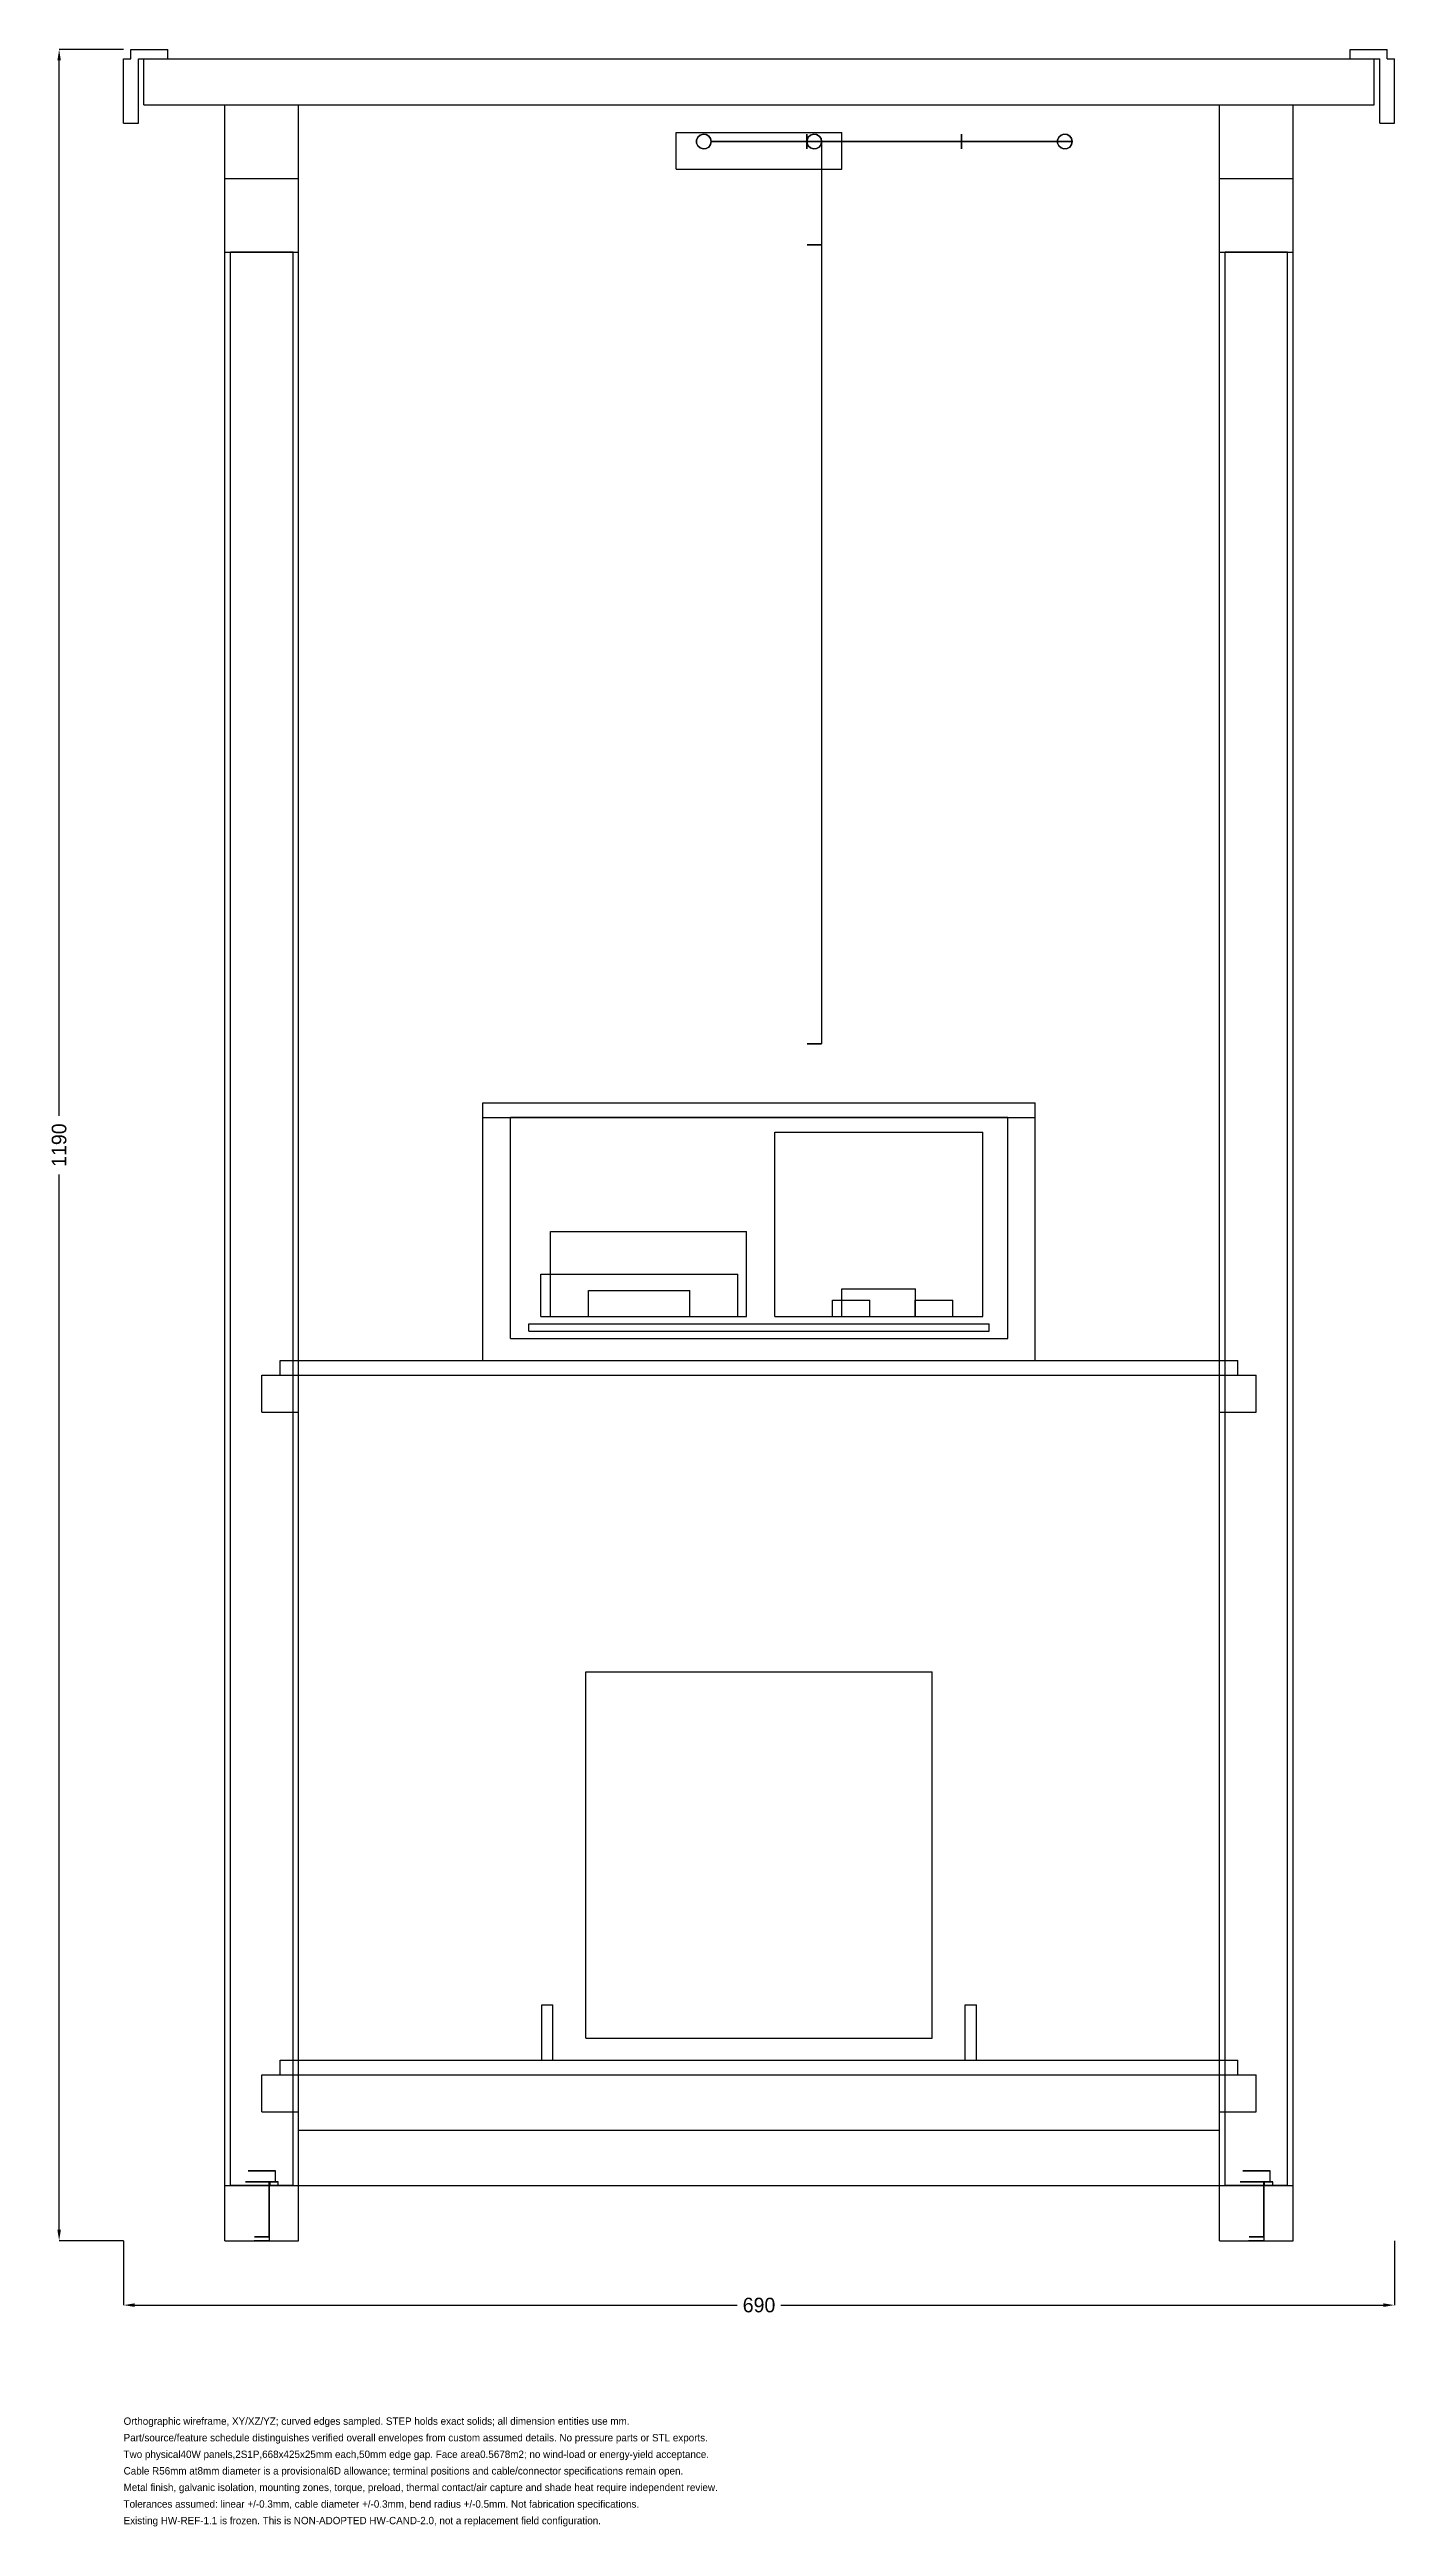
# Model space of a CAD drawing. Header units: millimetres. Extents: x -40 to 1820, y -1495 to 1190.
# Drawn here: x -40 to 690, y -1495 to -150 of the extents above; entities that cross this region are included whole.
import ezdxf

# ---------------------------------------------------------------- set-up
doc = ezdxf.new("R2010")
doc.units = ezdxf.units.MM
for name, color, linetype in [('DIMENSIONS', 7, 'Continuous'), ('FRONT', 7, 'Continuous'), ('NOTES', 7, 'Continuous')]:
    doc.layers.add(name, color=color, linetype=linetype)
doc.dimstyles.get("Standard").update_dxf_attribs({"dimtxt": 2.5, "dimasz": 2.5, "dimexe": 1.25, "dimexo": 0.625, "dimtad": 1, "dimcen": 2.5, "dimazin": 3, "dimtfac": 1, "dimtmove": 0, "dimatfit": 3})

msp = doc.modelspace()

# ---------------------------------------------------------------- texts
at = {"layer": 'NOTES'}
for s, p in [('Orthographic wireframe, XY/XZ/YZ; curved edges sampled. STEP holds exact solids; all dimension entities use mm.', (0, -1440)), ('Part/source/feature schedule distinguishes verified overall envelopes from custom assumed details. No pressure parts or STL exports.', (0, -1449)), ('Two physical40W panels,2S1P,668x425x25mm each,50mm edge gap. Face area0.5678m2; no wind-load or energy-yield acceptance.', (0, -1458)), ('Cable R56mm at8mm diameter is a provisional6D allowance; terminal positions and cable/connector specifications remain open.', (0, -1467)), ('Metal finish, galvanic isolation, mounting zones, torque, preload, thermal contact/air capture and shade heat require independent review.', (0, -1476)), ('Tolerances assumed: linear +/-0.3mm, cable diameter +/-0.3mm, bend radius +/-0.5mm. Not fabrication specifications.', (0, -1485)), ('Existing HW-REF-1.1 is frozen. This is NON-ADOPTED HW-CAND-2.0, not a replacement field configuration.', (0, -1494))]:
    msp.add_text(s, height=4, dxfattribs=at).set_placement(p)

# ---------------------------------------------------------------- blocks, each defined once
blk = doc.blocks.new('_CLOSEDFILLED')
at = {"color": 0, "linetype": 'BYBLOCK'}
blk.add_solid([(-1, 0.16), (0, 0), (-1, -0.16)], dxfattribs=at)
blk = doc.blocks.new('*D3')
for p, q in [((0, -1340), (0, -1375)), ((690, -1340), (690, -1375)), ((5.95, -1375), (333.1, -1375)), ((356.9, -1375), (684.05, -1375))]:
    blk.add_line(p, q)
at = {"layer": 'Defpoints'}
for p in [(0, -1340), (690, -1340), (0, -1375)]:
    blk.add_point(p, dxfattribs=at)
at = {"layer": 'DIMENSIONS', "xscale": 5.95, "yscale": 5.95, "rotation": 180}
blk.add_blockref('_CLOSEDFILLED', (0, -1375), dxfattribs=at)
at = {"layer": 'DIMENSIONS', "xscale": 5.95, "yscale": 5.95}
blk.add_blockref('_CLOSEDFILLED', (690, -1375), dxfattribs=at)
at = {"layer": 'DIMENSIONS', "insert": (345, -1375), "char_height": 7.933, "attachment_point": 5}
blk.add_mtext('690', dxfattribs=at)
blk = doc.blocks.new('*D4')
for p, q in [((0, -150), (-35, -150)), ((-35, -729.1), (-35, -155.9)), ((-35, -1334), (-35, -760.9)), ((0, -1340), (-35, -1340))]:
    blk.add_line(p, q)
at = {"layer": 'Defpoints'}
for p in [(0, -150), (-35, -1340), (0, -1340)]:
    blk.add_point(p, dxfattribs=at)
at = {"layer": 'DIMENSIONS', "xscale": 5.95, "yscale": 5.95}
for p, rotation in [((-35, -150), 90), ((-35, -1340), 270)]:
    blk.add_blockref('_CLOSEDFILLED', p, dxfattribs=dict(at, rotation=rotation))
at = {"layer": 'DIMENSIONS', "insert": (-35, -745), "char_height": 7.93, "attachment_point": 5, "rotation": 90}
blk.add_mtext('1190', dxfattribs=at)

# ---------------------------------------------------------------- dimensions: what is measured, and where the dimension line sits
at = {"layer": 'DIMENSIONS'}
dim = msp.add_linear_dim(base=(-35, -1340), p1=(0, -1340), p2=(0, -150), angle=90, dimstyle='Standard', override={"dimtxt": 7.933333, "dimasz": 5.95, "dimdec": 2}, dxfattribs=at)
dim.commit()
dim.dimension.update_dxf_attribs({"geometry": '*D4', "text_midpoint": (-35, -745)})
dim = msp.add_linear_dim(base=(0, -1375), p1=(0, -1340), p2=(690, -1340), dimstyle='Standard', override={"dimtxt": 7.933333, "dimasz": 5.95, "dimdec": 2}, dxfattribs=at)
dim.commit()
dim.dimension.update_dxf_attribs({"geometry": '*D3', "text_midpoint": (345, -1375)})

# ---------------------------------------------------------------- linework, layer by layer
at = {"layer": 'FRONT'}
for points in [[(0, -190), (0, -155)], [(0, -190), (0, -155)], [(0, -155), (4, -155)], [(0, -155), (4, -155)], [(0, -190), (0, -155)], [(0, -190), (0, -155)], [(0, -155), (4, -155)], [(0, -155), (4, -155)], [(4, -155), (4, -150)], [(4, -150), (24, -150)], [(4, -155), (4, -150)], [(4, -150), (24, -150)], [(4, -155), (4, -150)], [(4, -150), (24, -150)], [(4, -155), (4, -150)], [(4, -150), (24, -150)], [(8, -155), (24, -155)], [(8, -190), (8, -155)], [(8, -155), (24, -155)], [(8, -190), (8, -155)], [(8, -155), (24, -155)], [(8, -190), (8, -155)], [(8, -155), (24, -155)], [(8, -190), (8, -155)], [(11, -180), (11, -155)], [(11, -180), (11, -155)], [(11, -155), (679, -155)], [(11, -155), (679, -155)], [(11, -180), (11, -155)], [(11, -180), (11, -155)], [(11, -155), (679, -155)], [(11, -155), (679, -155)], [(24, -155), (24, -150)], [(24, -155), (24, -150)], [(24, -155), (24, -150)], [(24, -155), (24, -150)], [(666, -155), (666, -150)], [(666, -150), (686, -150)], [(666, -155), (666, -150)], [(666, -150), (686, -150)], [(666, -155), (666, -150)], [(666, -150), (686, -150)], [(666, -155), (666, -150)], [(666, -150), (686, -150)], [(666, -155), (682, -155)], [(666, -155), (682, -155)], [(666, -155), (682, -155)], [(666, -155), (682, -155)], [(679, -180), (679, -155)], [(679, -180), (679, -155)], [(679, -180), (679, -155)], [(679, -180), (679, -155)], [(682, -190), (682, -155)], [(682, -190), (682, -155)], [(682, -190), (682, -155)], [(682, -190), (682, -155)], [(686, -155), (686, -150)], [(686, -155), (686, -150)], [(686, -155), (686, -150)], [(686, -155), (686, -150)], [(686, -155), (690, -155)], [(686, -155), (690, -155)], [(686, -155), (690, -155)], [(686, -155), (690, -155)], [(690, -190), (690, -155)], [(690, -190), (690, -155)], [(690, -190), (690, -155)], [(690, -190), (690, -155)], [(11, -180), (679, -180)], [(11, -180), (679, -180)], [(11, -180), (679, -180)], [(11, -180), (679, -180)], [(55, -220), (55, -180)], [(55, -220), (55, -180)], [(55, -180), (95, -180)], [(55, -180), (95, -180)], [(55, -220), (55, -180)], [(55, -220), (55, -180)], [(55, -180), (95, -180)], [(55, -180), (95, -180)], [(55, -220), (55, -180)], [(55, -220), (55, -180)], [(55, -180), (95, -180)], [(55, -180), (95, -180)], [(55, -220), (55, -180)], [(55, -220), (55, -180)], [(55, -180), (95, -180)], [(55, -180), (95, -180)], [(95, -220), (95, -180)], [(95, -220), (95, -180)], [(95, -220), (95, -180)], [(95, -220), (95, -180)], [(95, -220), (95, -180)], [(95, -220), (95, -180)], [(95, -220), (95, -180)], [(95, -220), (95, -180)], [(595, -220), (595, -180)], [(595, -220), (595, -180)], [(595, -180), (635, -180)], [(595, -180), (635, -180)], [(595, -220), (595, -180)], [(595, -220), (595, -180)], [(595, -180), (635, -180)], [(595, -180), (635, -180)], [(595, -220), (595, -180)], [(595, -220), (595, -180)], [(595, -180), (635, -180)], [(595, -180), (635, -180)], [(595, -220), (595, -180)], [(595, -220), (595, -180)], [(595, -180), (635, -180)], [(595, -180), (635, -180)], [(635, -220), (635, -180)], [(635, -220), (635, -180)], [(635, -220), (635, -180)], [(635, -220), (635, -180)], [(635, -220), (635, -180)], [(635, -220), (635, -180)], [(635, -220), (635, -180)], [(635, -220), (635, -180)], [(0, -190), (8, -190)], [(0, -190), (8, -190)], [(0, -190), (8, -190)], [(0, -190), (8, -190)], [(300, -215), (300, -195)], [(300, -215), (300, -195)], [(300, -195), (390, -195)], [(300, -195), (390, -195)], [(300, -215), (300, -195)], [(300, -215), (300, -195)], [(300, -195), (390, -195)], [(300, -195), (390, -195)], [(319, -200), (318.654, -201.627), (317.677, -202.973), (316.236, -203.804), (314.582, -203.978), (313, -203.464), (311.764, -202.351), (311.087, -200.832), (311.087, -199.168), (311.764, -197.649), (313, -196.536), (314.582, -196.022), (316.236, -196.196), (317.677, -197.027), (318.654, -198.373), (319, -200)], [(319, -200), (318.654, -201.627), (317.677, -202.973), (316.236, -203.804), (314.582, -203.978), (313, -203.464), (311.764, -202.351), (311.087, -200.832), (311.087, -199.168), (311.764, -197.649), (313, -196.536), (314.582, -196.022), (316.236, -196.196), (317.677, -197.027), (318.654, -198.373), (319, -200)], [(319, -200), (318.654, -198.373), (317.677, -197.027), (316.236, -196.196), (314.582, -196.022), (313, -196.536), (311.764, -197.649), (311.087, -199.168), (311.087, -200.832), (311.764, -202.351), (313, -203.464), (314.582, -203.978), (316.236, -203.804), (317.677, -202.973), (318.654, -201.627), (319, -200)], [(319, -200), (318.654, -201.627), (317.677, -202.973), (316.236, -203.804), (314.582, -203.978), (313, -203.464), (311.764, -202.351), (311.087, -200.832), (311.087, -199.168), (311.764, -197.649), (313, -196.536), (314.582, -196.022), (316.236, -196.196), (317.677, -197.027), (318.654, -198.373), (319, -200)], [(319, -200), (319.145, -200), (319.581, -200), (320.304, -200), (321.31, -200), (322.595, -200), (324.15, -200), (325.967, -200), (328.036, -200), (330.345, -200), (332.881, -200), (335.631, -200), (338.579, -200), (341.707, -200), (345, -200), (348.438, -200), (352.002, -200), (355.673, -200), (359.429, -200), (363.25, -200), (367.114, -200), (371, -200)], [(371, -200), (367.114, -200), (363.25, -200), (359.429, -200), (355.673, -200), (352.002, -200), (348.438, -200), (345, -200), (341.707, -200), (338.579, -200), (335.631, -200), (332.881, -200), (330.345, -200), (328.036, -200), (325.967, -200), (324.15, -200), (322.595, -200), (321.31, -200), (320.304, -200), (319.581, -200), (319.145, -200), (319, -200)], [(371, -200), (371, -198.373), (371, -197.027), (371, -196.196), (371, -196.022), (371, -196.536), (371, -197.649), (371, -199.168), (371, -200.832), (371, -202.351), (371, -203.464), (371, -203.978), (371, -203.804), (371, -202.973), (371, -201.627), (371, -200)], [(371, -200), (371, -201.627), (371, -202.973), (371, -203.804), (371, -203.978), (371, -203.464), (371, -202.351), (371, -200.832), (371, -199.168), (371, -197.649), (371, -196.536), (371, -196.022), (371, -196.196), (371, -197.027), (371, -198.373), (371, -200)], [(371, -200), (455, -200)], [(455, -200), (371, -200)], [(379, -200), (378.654, -201.627), (377.677, -202.973), (376.236, -203.804), (374.582, -203.978), (373, -203.464), (371.764, -202.351), (371.087, -200.832), (371.087, -199.168), (371.764, -197.649), (373, -196.536), (374.582, -196.022), (376.236, -196.196), (377.677, -197.027), (378.654, -198.373), (379, -200)], [(379, -200), (378.654, -201.627), (377.677, -202.973), (376.236, -203.804), (374.582, -203.978), (373, -203.464), (371.764, -202.351), (371.087, -200.832), (371.087, -199.168), (371.764, -197.649), (373, -196.536), (374.582, -196.022), (376.236, -196.196), (377.677, -197.027), (378.654, -198.373), (379, -200)], [(379, -200), (378.654, -198.373), (377.677, -197.027), (376.236, -196.196), (374.582, -196.022), (373, -196.536), (371.764, -197.649), (371.087, -199.168), (371.087, -200.832), (371.764, -202.351), (373, -203.464), (374.582, -203.978), (376.236, -203.804), (377.677, -202.973), (378.654, -201.627), (379, -200)], [(379, -200), (378.654, -198.373), (377.677, -197.027), (376.236, -196.196), (374.582, -196.022), (373, -196.536), (371.764, -197.649), (371.087, -199.168), (371.087, -200.832), (371.764, -202.351), (373, -203.464), (374.582, -203.978), (376.236, -203.804), (377.677, -202.973), (378.654, -201.627), (379, -200)], [(379, -200), (379, -200.143), (379, -200.57), (379, -201.28), (379, -202.268), (379, -203.531), (379, -205.061), (379, -206.85), (379, -208.89), (379, -211.17), (379, -213.678), (379, -216.402), (379, -219.328), (379, -222.44), (379, -225.724), (379, -229.162), (379, -232.737), (379, -236.43), (379, -240.223), (379, -244.096), (379, -248.03), (379, -252.005), (379, -256)], [(379, -200), (379, -200.143), (379, -200.57), (379, -201.28), (379, -202.268), (379, -203.531), (379, -205.061), (379, -206.85), (379, -208.89), (379, -211.17), (379, -213.678), (379, -216.402), (379, -219.328), (379, -222.44), (379, -225.724), (379, -229.162), (379, -232.737), (379, -236.43), (379, -240.223), (379, -244.096), (379, -248.03), (379, -252.005), (379, -256)], [(390, -215), (390, -195)], [(390, -215), (390, -195)], [(390, -215), (390, -195)], [(390, -215), (390, -195)], [(455, -200), (455, -201.627), (455, -202.973), (455, -203.804), (455, -203.978), (455, -203.464), (455, -202.351), (455, -200.832), (455, -199.168), (455, -197.649), (455, -196.536), (455, -196.022), (455, -196.196), (455, -197.027), (455, -198.373), (455, -200)], [(455, -200), (455, -198.373), (455, -197.027), (455, -196.196), (455, -196.022), (455, -196.536), (455, -197.649), (455, -199.168), (455, -200.832), (455, -202.351), (455, -203.464), (455, -203.978), (455, -203.804), (455, -202.973), (455, -201.627), (455, -200)], [(455, -200), (458.924, -200), (462.832, -200), (466.705, -200), (470.529, -200), (474.286, -200), (477.961, -200), (481.537, -200), (485, -200), (488.334, -200), (491.526, -200), (494.561, -200), (497.426, -200), (500.11, -200), (502.601, -200), (504.888, -200), (506.962, -200), (508.812, -200), (510.433, -200), (511.816, -200), (512.956, -200), (513.847, -200), (514.487, -200), (514.872, -200), (515, -200)], [(515, -200), (514.872, -200), (514.487, -200), (513.847, -200), (512.956, -200), (511.816, -200), (510.433, -200), (508.812, -200), (506.962, -200), (504.888, -200), (502.601, -200), (500.11, -200), (497.426, -200), (494.561, -200), (491.526, -200), (488.334, -200), (485, -200), (481.537, -200), (477.961, -200), (474.286, -200), (470.529, -200), (466.705, -200), (462.832, -200), (458.924, -200), (455, -200)], [(515, -200), (514.654, -198.373), (513.677, -197.027), (512.236, -196.196), (510.582, -196.022), (509, -196.536), (507.764, -197.649), (507.087, -199.168), (507.087, -200.832), (507.764, -202.351), (509, -203.464), (510.582, -203.978), (512.236, -203.804), (513.677, -202.973), (514.654, -201.627), (515, -200)], [(515, -200), (514.654, -201.627), (513.677, -202.973), (512.236, -203.804), (510.582, -203.978), (509, -203.464), (507.764, -202.351), (507.087, -200.832), (507.087, -199.168), (507.764, -197.649), (509, -196.536), (510.582, -196.022), (512.236, -196.196), (513.677, -197.027), (514.654, -198.373), (515, -200)], [(682, -190), (690, -190)], [(682, -190), (690, -190)], [(682, -190), (690, -190)], [(682, -190), (690, -190)], [(300, -215), (390, -215)], [(300, -215), (390, -215)], [(300, -215), (390, -215)], [(300, -215), (390, -215)], [(55, -260), (55, -220)], [(55, -260), (55, -220)], [(55, -220), (95, -220)], [(55, -220), (95, -220)], [(55, -220), (95, -220)], [(55, -220), (95, -220)], [(55, -220), (95, -220)], [(55, -220), (95, -220)], [(55, -220), (95, -220)], [(55, -220), (95, -220)], [(55, -220), (95, -220)], [(55, -220), (95, -220)], [(95, -260), (95, -220)], [(95, -260), (95, -220)], [(595, -260), (595, -220)], [(595, -260), (595, -220)], [(595, -220), (635, -220)], [(595, -220), (635, -220)], [(595, -220), (635, -220)], [(595, -220), (635, -220)], [(595, -220), (635, -220)], [(595, -220), (635, -220)], [(595, -220), (635, -220)], [(595, -220), (635, -220)], [(595, -220), (635, -220)], [(595, -220), (635, -220)], [(635, -260), (635, -220)], [(635, -260), (635, -220)], [(55, -1310), (55, -260)], [(55, -1310), (55, -260)], [(55, -260), (95, -260)], [(55, -260), (95, -260)], [(55, -1310), (55, -260)], [(55, -1310), (55, -260)], [(55, -260), (95, -260)], [(55, -260), (95, -260)], [(55, -260), (95, -260)], [(55, -260), (95, -260)], [(92, -260), (58, -260)], [(92, -260), (58, -260)], [(58, -1310), (58, -260)], [(58, -1310), (58, -260)], [(92, -260), (58, -260)], [(92, -260), (58, -260)], [(58, -1310), (58, -260)], [(58, -1310), (58, -260)], [(92, -1310), (92, -260)], [(92, -1310), (92, -260)], [(92, -1310), (92, -260)], [(92, -1310), (92, -260)], [(95, -1310), (95, -260)], [(95, -1310), (95, -260)], [(95, -1310), (95, -260)], [(95, -1310), (95, -260)], [(379, -256), (378.654, -256), (377.677, -256), (376.236, -256), (374.582, -256), (373, -256), (371.764, -256), (371.087, -256), (371.087, -256), (371.764, -256), (373, -256), (374.582, -256), (376.236, -256), (377.677, -256), (378.654, -256), (379, -256)], [(379, -256), (378.654, -256), (377.677, -256), (376.236, -256), (374.582, -256), (373, -256), (371.764, -256), (371.087, -256), (371.087, -256), (371.764, -256), (373, -256), (374.582, -256), (376.236, -256), (377.677, -256), (378.654, -256), (379, -256)], [(379, -256), (379, -690)], [(379, -256), (379, -690)], [(595, -1310), (595, -260)], [(595, -1310), (595, -260)], [(595, -260), (635, -260)], [(595, -260), (635, -260)], [(595, -1310), (595, -260)], [(595, -1310), (595, -260)], [(595, -260), (635, -260)], [(595, -260), (635, -260)], [(595, -260), (635, -260)], [(595, -260), (635, -260)], [(632, -260), (598, -260)], [(632, -260), (598, -260)], [(598, -1310), (598, -260)], [(598, -1310), (598, -260)], [(632, -260), (598, -260)], [(632, -260), (598, -260)], [(598, -1310), (598, -260)], [(598, -1310), (598, -260)], [(632, -1310), (632, -260)], [(632, -1310), (632, -260)], [(632, -1310), (632, -260)], [(632, -1310), (632, -260)], [(635, -1310), (635, -260)], [(635, -1310), (635, -260)], [(635, -1310), (635, -260)], [(635, -1310), (635, -260)], [(379, -690), (378.654, -690), (377.677, -690), (376.236, -690), (374.582, -690), (373, -690), (371.764, -690), (371.087, -690), (371.087, -690), (371.764, -690), (373, -690), (374.582, -690), (376.236, -690), (377.677, -690), (378.654, -690), (379, -690)], [(379, -690), (378.654, -690), (377.677, -690), (376.236, -690), (374.582, -690), (373, -690), (371.764, -690), (371.087, -690), (371.087, -690), (371.764, -690), (373, -690), (374.582, -690), (376.236, -690), (377.677, -690), (378.654, -690), (379, -690)], [(195, -730), (195, -722)], [(195, -730), (195, -722)], [(195, -722), (495, -722)], [(195, -722), (495, -722)], [(495, -730), (495, -722)], [(495, -730), (495, -722)], [(195, -862), (195, -730)], [(195, -862), (195, -730)], [(195, -730), (495, -730)], [(195, -730), (495, -730)], [(195, -730), (495, -730)], [(195, -730), (495, -730)], [(480, -730), (210, -730)], [(480, -730), (210, -730)], [(210, -850), (210, -730)], [(210, -850), (210, -730)], [(353.5, -838), (353.5, -738)], [(353.5, -838), (353.5, -738)], [(353.5, -738), (466.5, -738)], [(353.5, -738), (466.5, -738)], [(466.5, -838), (466.5, -738)], [(466.5, -838), (466.5, -738)], [(480, -850), (480, -730)], [(480, -850), (480, -730)], [(495, -862), (495, -730)], [(495, -862), (495, -730)], [(231.85, -838), (231.85, -792)], [(231.85, -838), (231.85, -792)], [(231.85, -792), (338.15, -792)], [(231.85, -792), (338.15, -792)], [(338.15, -838), (338.15, -792)], [(338.15, -838), (338.15, -792)], [(226.5, -838), (226.5, -815)], [(226.5, -838), (226.5, -815)], [(226.5, -815), (333.5, -815)], [(226.5, -815), (333.5, -815)], [(333.5, -838), (333.5, -815)], [(333.5, -838), (333.5, -815)], [(252.5, -838), (252.5, -824)], [(252.5, -838), (252.5, -824)], [(252.5, -824), (307.5, -824)], [(252.5, -824), (307.5, -824)], [(307.5, -838), (307.5, -824)], [(307.5, -838), (307.5, -824)], [(384.85, -838), (384.85, -829.2)], [(384.85, -838), (384.85, -829.2)], [(384.85, -829.2), (405.15, -829.2)], [(384.85, -829.2), (405.15, -829.2)], [(390, -838), (390, -823)], [(390, -838), (390, -823)], [(390, -823), (430, -823)], [(390, -823), (430, -823)], [(405.15, -838), (405.15, -829.2)], [(405.15, -838), (405.15, -829.2)], [(429.85, -838), (429.85, -829.2)], [(429.85, -838), (429.85, -829.2)], [(429.85, -829.2), (450.15, -829.2)], [(429.85, -829.2), (450.15, -829.2)], [(430, -838), (430, -823)], [(430, -838), (430, -823)], [(450.15, -838), (450.15, -829.2)], [(450.15, -838), (450.15, -829.2)], [(220, -846), (220, -842)], [(220, -846), (220, -842)], [(220, -842), (470, -842)], [(220, -842), (470, -842)], [(220, -846), (470, -846)], [(220, -846), (470, -846)], [(226.5, -838), (333.5, -838)], [(226.5, -838), (333.5, -838)], [(231.85, -838), (338.15, -838)], [(231.85, -838), (338.15, -838)], [(252.5, -838), (307.5, -838)], [(252.5, -838), (307.5, -838)], [(353.5, -838), (466.5, -838)], [(353.5, -838), (466.5, -838)], [(384.85, -838), (405.15, -838)], [(384.85, -838), (405.15, -838)], [(390, -838), (430, -838)], [(390, -838), (430, -838)], [(429.85, -838), (450.15, -838)], [(429.85, -838), (450.15, -838)], [(470, -846), (470, -842)], [(470, -846), (470, -842)], [(210, -850), (480, -850)], [(210, -850), (480, -850)], [(75, -890), (75, -870)], [(75, -890), (75, -870)], [(75, -870), (95, -870)], [(75, -870), (95, -870)], [(85, -870), (85, -862)], [(85, -870), (85, -862)], [(85, -862), (605, -862)], [(85, -862), (605, -862)], [(85, -870), (605, -870)], [(85, -870), (605, -870)], [(95, -890), (95, -870)], [(95, -890), (95, -870)], [(195, -862), (495, -862)], [(195, -862), (495, -862)], [(595, -890), (595, -870)], [(595, -890), (595, -870)], [(595, -870), (615, -870)], [(595, -870), (615, -870)], [(605, -870), (605, -862)], [(605, -870), (605, -862)], [(615, -890), (615, -870)], [(615, -890), (615, -870)], [(75, -890), (95, -890)], [(75, -890), (95, -890)], [(595, -890), (615, -890)], [(595, -890), (615, -890)], [(251, -1230), (251, -1031)], [(251, -1230), (251, -1031)], [(251, -1031), (439, -1031)], [(251, -1031), (439, -1031)], [(439, -1230), (439, -1031)], [(439, -1230), (439, -1031)], [(227, -1242), (227, -1212)], [(227, -1242), (227, -1212)], [(227, -1212), (233, -1212)], [(227, -1212), (233, -1212)], [(233, -1242), (233, -1212)], [(233, -1242), (233, -1212)], [(457, -1242), (457, -1212)], [(457, -1242), (457, -1212)], [(457, -1212), (463, -1212)], [(457, -1212), (463, -1212)], [(463, -1242), (463, -1212)], [(463, -1242), (463, -1212)], [(251, -1230), (439, -1230)], [(251, -1230), (439, -1230)], [(75, -1270), (75, -1250)], [(75, -1270), (75, -1250)], [(75, -1250), (95, -1250)], [(75, -1250), (95, -1250)], [(85, -1250), (85, -1242)], [(85, -1250), (85, -1242)], [(85, -1242), (605, -1242)], [(85, -1242), (605, -1242)], [(85, -1250), (605, -1250)], [(85, -1250), (605, -1250)], [(95, -1270), (95, -1250)], [(95, -1270), (95, -1250)], [(227, -1242), (233, -1242)], [(227, -1242), (233, -1242)], [(457, -1242), (463, -1242)], [(457, -1242), (463, -1242)], [(595, -1270), (595, -1250)], [(595, -1270), (595, -1250)], [(595, -1250), (615, -1250)], [(595, -1250), (615, -1250)], [(605, -1250), (605, -1242)], [(605, -1250), (605, -1242)], [(615, -1270), (615, -1250)], [(615, -1270), (615, -1250)], [(75, -1270), (95, -1270)], [(75, -1270), (95, -1270)], [(595, -1270), (615, -1270)], [(595, -1270), (615, -1270)], [(95, -1310), (95, -1280)], [(95, -1310), (95, -1280)], [(95, -1280), (595, -1280)], [(95, -1280), (595, -1280)], [(95, -1310), (95, -1280)], [(95, -1310), (95, -1280)], [(95, -1280), (595, -1280)], [(95, -1280), (595, -1280)], [(595, -1310), (595, -1280)], [(595, -1310), (595, -1280)], [(595, -1310), (595, -1280)], [(595, -1310), (595, -1280)], [(82.5, -1302), (81.852, -1302), (80.018, -1302), (77.318, -1302), (74.216, -1302), (71.25, -1302), (68.932, -1302), (67.664, -1302), (67.664, -1302), (68.932, -1302), (71.25, -1302), (74.216, -1302), (77.318, -1302), (80.018, -1302), (81.852, -1302), (82.5, -1302)], [(82.5, -1302), (81.852, -1302), (80.018, -1302), (77.318, -1302), (74.216, -1302), (71.25, -1302), (68.932, -1302), (67.664, -1302), (67.664, -1302), (68.932, -1302), (71.25, -1302), (74.216, -1302), (77.318, -1302), (80.018, -1302), (81.852, -1302), (82.5, -1302)], [(82.5, -1308), (82.5, -1302)], [(82.5, -1308), (82.5, -1302)], [(622.5, -1302), (621.852, -1302), (620.018, -1302), (617.318, -1302), (614.216, -1302), (611.25, -1302), (608.932, -1302), (607.664, -1302), (607.664, -1302), (608.932, -1302), (611.25, -1302), (614.216, -1302), (617.318, -1302), (620.018, -1302), (621.852, -1302), (622.5, -1302)], [(622.5, -1302), (621.852, -1302), (620.018, -1302), (617.318, -1302), (614.216, -1302), (611.25, -1302), (608.932, -1302), (607.664, -1302), (607.664, -1302), (608.932, -1302), (611.25, -1302), (614.216, -1302), (617.318, -1302), (620.018, -1302), (621.852, -1302), (622.5, -1302)], [(622.5, -1308), (622.5, -1302)], [(622.5, -1308), (622.5, -1302)], [(55, -1340), (55, -1310)], [(55, -1340), (55, -1310)], [(55, -1310), (95, -1310)], [(55, -1310), (95, -1310)], [(55, -1310), (95, -1310)], [(55, -1310), (95, -1310)], [(55, -1310), (95, -1310)], [(55, -1310), (95, -1310)], [(92, -1310), (58, -1310)], [(92, -1310), (58, -1310)], [(92, -1310), (58, -1310)], [(92, -1310), (58, -1310)], [(84, -1308), (83.222, -1308), (81.022, -1308), (77.781, -1308), (74.059, -1308), (70.5, -1308), (67.719, -1308), (66.197, -1308), (66.197, -1308), (67.719, -1308), (70.5, -1308), (74.059, -1308), (77.781, -1308), (81.022, -1308), (83.222, -1308), (84, -1308)], [(84, -1308), (83.222, -1308), (81.022, -1308), (77.781, -1308), (74.059, -1308), (70.5, -1308), (67.719, -1308), (66.197, -1308), (66.197, -1308), (67.719, -1308), (70.5, -1308), (74.059, -1308), (77.781, -1308), (81.022, -1308), (83.222, -1308), (84, -1308)], [(84, -1310), (83.222, -1310), (81.022, -1310), (77.781, -1310), (74.059, -1310), (70.5, -1310), (67.719, -1310), (66.197, -1310), (66.197, -1310), (67.719, -1310), (70.5, -1310), (74.059, -1310), (77.781, -1310), (81.022, -1310), (83.222, -1310), (84, -1310)], [(84, -1310), (83.222, -1310), (81.022, -1310), (77.781, -1310), (74.059, -1310), (70.5, -1310), (67.719, -1310), (66.197, -1310), (66.197, -1310), (67.719, -1310), (70.5, -1310), (74.059, -1310), (77.781, -1310), (81.022, -1310), (83.222, -1310), (84, -1310)], [(82.5, -1308), (81.852, -1308), (80.018, -1308), (77.318, -1308), (74.216, -1308), (71.25, -1308), (68.932, -1308), (67.664, -1308), (67.664, -1308), (68.932, -1308), (71.25, -1308), (74.216, -1308), (77.318, -1308), (80.018, -1308), (81.852, -1308), (82.5, -1308)], [(82.5, -1308), (81.852, -1308), (80.018, -1308), (77.318, -1308), (74.216, -1308), (71.25, -1308), (68.932, -1308), (67.664, -1308), (67.664, -1308), (68.932, -1308), (71.25, -1308), (74.216, -1308), (77.318, -1308), (80.018, -1308), (81.852, -1308), (82.5, -1308)], [(79.5, -1308), (79.111, -1308), (78.011, -1308), (76.391, -1308), (74.53, -1308), (72.75, -1308), (71.359, -1308), (70.598, -1308), (70.598, -1308), (71.359, -1308), (72.75, -1308), (74.53, -1308), (76.391, -1308), (78.011, -1308), (79.111, -1308), (79.5, -1308)], [(79.5, -1308), (79.111, -1308), (78.011, -1308), (76.391, -1308), (74.53, -1308), (72.75, -1308), (71.359, -1308), (70.598, -1308), (70.598, -1308), (71.359, -1308), (72.75, -1308), (74.53, -1308), (76.391, -1308), (78.011, -1308), (79.111, -1308), (79.5, -1308)], [(79.5, -1310), (79.111, -1310), (78.011, -1310), (76.391, -1310), (74.53, -1310), (72.75, -1310), (71.359, -1310), (70.598, -1310), (70.598, -1310), (71.359, -1310), (72.75, -1310), (74.53, -1310), (76.391, -1310), (78.011, -1310), (79.111, -1310), (79.5, -1310)], [(79.5, -1310), (79.111, -1310), (78.011, -1310), (76.391, -1310), (74.53, -1310), (72.75, -1310), (71.359, -1310), (70.598, -1310), (70.598, -1310), (71.359, -1310), (72.75, -1310), (74.53, -1310), (76.391, -1310), (78.011, -1310), (79.111, -1310), (79.5, -1310)], [(79.25, -1310), (78.883, -1310), (77.844, -1310), (76.313, -1310), (74.556, -1310), (72.875, -1310), (71.562, -1310), (70.843, -1310), (70.843, -1310), (71.562, -1310), (72.875, -1310), (74.556, -1310), (76.313, -1310), (77.844, -1310), (78.883, -1310), (79.25, -1310)], [(79.25, -1310), (78.883, -1310), (77.844, -1310), (76.313, -1310), (74.556, -1310), (72.875, -1310), (71.562, -1310), (70.843, -1310), (70.843, -1310), (71.562, -1310), (72.875, -1310), (74.556, -1310), (76.313, -1310), (77.844, -1310), (78.883, -1310), (79.25, -1310)], [(79, -1308), (78.654, -1308), (77.677, -1308), (76.236, -1308), (74.582, -1308), (73, -1308), (71.764, -1308), (71.087, -1308), (71.087, -1308), (71.764, -1308), (73, -1308), (74.582, -1308), (76.236, -1308), (77.677, -1308), (78.654, -1308), (79, -1308)], [(79, -1308), (78.654, -1308), (77.677, -1308), (76.236, -1308), (74.582, -1308), (73, -1308), (71.764, -1308), (71.087, -1308), (71.087, -1308), (71.764, -1308), (73, -1308), (74.582, -1308), (76.236, -1308), (77.677, -1308), (78.654, -1308), (79, -1308)], [(79, -1338), (79, -1308)], [(79, -1338), (79, -1308)], [(79.25, -1340), (79.25, -1310)], [(79.25, -1340), (79.25, -1310)], [(79.5, -1310), (79.5, -1308)], [(79.5, -1310), (79.5, -1308)], [(84, -1310), (84, -1308)], [(84, -1310), (84, -1308)], [(95, -1340), (95, -1310)], [(95, -1340), (95, -1310)], [(95, -1310), (595, -1310)], [(95, -1310), (595, -1310)], [(95, -1310), (595, -1310)], [(95, -1310), (595, -1310)], [(595, -1340), (595, -1310)], [(595, -1340), (595, -1310)], [(595, -1310), (635, -1310)], [(595, -1310), (635, -1310)], [(595, -1310), (635, -1310)], [(595, -1310), (635, -1310)], [(595, -1310), (635, -1310)], [(595, -1310), (635, -1310)], [(632, -1310), (598, -1310)], [(632, -1310), (598, -1310)], [(632, -1310), (598, -1310)], [(632, -1310), (598, -1310)], [(624, -1308), (623.222, -1308), (621.022, -1308), (617.781, -1308), (614.059, -1308), (610.5, -1308), (607.719, -1308), (606.197, -1308), (606.197, -1308), (607.719, -1308), (610.5, -1308), (614.059, -1308), (617.781, -1308), (621.022, -1308), (623.222, -1308), (624, -1308)], [(624, -1308), (623.222, -1308), (621.022, -1308), (617.781, -1308), (614.059, -1308), (610.5, -1308), (607.719, -1308), (606.197, -1308), (606.197, -1308), (607.719, -1308), (610.5, -1308), (614.059, -1308), (617.781, -1308), (621.022, -1308), (623.222, -1308), (624, -1308)], [(624, -1310), (623.222, -1310), (621.022, -1310), (617.781, -1310), (614.059, -1310), (610.5, -1310), (607.719, -1310), (606.197, -1310), (606.197, -1310), (607.719, -1310), (610.5, -1310), (614.059, -1310), (617.781, -1310), (621.022, -1310), (623.222, -1310), (624, -1310)], [(624, -1310), (623.222, -1310), (621.022, -1310), (617.781, -1310), (614.059, -1310), (610.5, -1310), (607.719, -1310), (606.197, -1310), (606.197, -1310), (607.719, -1310), (610.5, -1310), (614.059, -1310), (617.781, -1310), (621.022, -1310), (623.222, -1310), (624, -1310)], [(622.5, -1308), (621.852, -1308), (620.018, -1308), (617.318, -1308), (614.216, -1308), (611.25, -1308), (608.932, -1308), (607.664, -1308), (607.664, -1308), (608.932, -1308), (611.25, -1308), (614.216, -1308), (617.318, -1308), (620.018, -1308), (621.852, -1308), (622.5, -1308)], [(622.5, -1308), (621.852, -1308), (620.018, -1308), (617.318, -1308), (614.216, -1308), (611.25, -1308), (608.932, -1308), (607.664, -1308), (607.664, -1308), (608.932, -1308), (611.25, -1308), (614.216, -1308), (617.318, -1308), (620.018, -1308), (621.852, -1308), (622.5, -1308)], [(619.5, -1308), (619.111, -1308), (618.011, -1308), (616.391, -1308), (614.53, -1308), (612.75, -1308), (611.359, -1308), (610.598, -1308), (610.598, -1308), (611.359, -1308), (612.75, -1308), (614.53, -1308), (616.391, -1308), (618.011, -1308), (619.111, -1308), (619.5, -1308)], [(619.5, -1308), (619.111, -1308), (618.011, -1308), (616.391, -1308), (614.53, -1308), (612.75, -1308), (611.359, -1308), (610.598, -1308), (610.598, -1308), (611.359, -1308), (612.75, -1308), (614.53, -1308), (616.391, -1308), (618.011, -1308), (619.111, -1308), (619.5, -1308)], [(619.5, -1310), (619.111, -1310), (618.011, -1310), (616.391, -1310), (614.53, -1310), (612.75, -1310), (611.359, -1310), (610.598, -1310), (610.598, -1310), (611.359, -1310), (612.75, -1310), (614.53, -1310), (616.391, -1310), (618.011, -1310), (619.111, -1310), (619.5, -1310)], [(619.5, -1310), (619.111, -1310), (618.011, -1310), (616.391, -1310), (614.53, -1310), (612.75, -1310), (611.359, -1310), (610.598, -1310), (610.598, -1310), (611.359, -1310), (612.75, -1310), (614.53, -1310), (616.391, -1310), (618.011, -1310), (619.111, -1310), (619.5, -1310)], [(619.25, -1310), (618.883, -1310), (617.844, -1310), (616.313, -1310), (614.556, -1310), (612.875, -1310), (611.562, -1310), (610.843, -1310), (610.843, -1310), (611.562, -1310), (612.875, -1310), (614.556, -1310), (616.313, -1310), (617.844, -1310), (618.883, -1310), (619.25, -1310)], [(619.25, -1310), (618.883, -1310), (617.844, -1310), (616.313, -1310), (614.556, -1310), (612.875, -1310), (611.562, -1310), (610.843, -1310), (610.843, -1310), (611.562, -1310), (612.875, -1310), (614.556, -1310), (616.313, -1310), (617.844, -1310), (618.883, -1310), (619.25, -1310)], [(619, -1308), (618.654, -1308), (617.677, -1308), (616.236, -1308), (614.582, -1308), (613, -1308), (611.764, -1308), (611.087, -1308), (611.087, -1308), (611.764, -1308), (613, -1308), (614.582, -1308), (616.236, -1308), (617.677, -1308), (618.654, -1308), (619, -1308)], [(619, -1308), (618.654, -1308), (617.677, -1308), (616.236, -1308), (614.582, -1308), (613, -1308), (611.764, -1308), (611.087, -1308), (611.087, -1308), (611.764, -1308), (613, -1308), (614.582, -1308), (616.236, -1308), (617.677, -1308), (618.654, -1308), (619, -1308)], [(619, -1338), (619, -1308)], [(619, -1338), (619, -1308)], [(619.25, -1340), (619.25, -1310)], [(619.25, -1340), (619.25, -1310)], [(619.5, -1310), (619.5, -1308)], [(619.5, -1310), (619.5, -1308)], [(624, -1310), (624, -1308)], [(624, -1310), (624, -1308)], [(635, -1340), (635, -1310)], [(635, -1340), (635, -1310)], [(55, -1340), (95, -1340)], [(55, -1340), (95, -1340)], [(79.25, -1340), (78.883, -1340), (77.844, -1340), (76.313, -1340), (74.556, -1340), (72.875, -1340), (71.562, -1340), (70.843, -1340), (70.843, -1340), (71.562, -1340), (72.875, -1340), (74.556, -1340), (76.313, -1340), (77.844, -1340), (78.883, -1340), (79.25, -1340)], [(79.25, -1340), (78.883, -1340), (77.844, -1340), (76.313, -1340), (74.556, -1340), (72.875, -1340), (71.562, -1340), (70.843, -1340), (70.843, -1340), (71.562, -1340), (72.875, -1340), (74.556, -1340), (76.313, -1340), (77.844, -1340), (78.883, -1340), (79.25, -1340)], [(79, -1338), (78.654, -1338), (77.677, -1338), (76.236, -1338), (74.582, -1338), (73, -1338), (71.764, -1338), (71.087, -1338), (71.087, -1338), (71.764, -1338), (73, -1338), (74.582, -1338), (76.236, -1338), (77.677, -1338), (78.654, -1338), (79, -1338)], [(79, -1338), (78.654, -1338), (77.677, -1338), (76.236, -1338), (74.582, -1338), (73, -1338), (71.764, -1338), (71.087, -1338), (71.087, -1338), (71.764, -1338), (73, -1338), (74.582, -1338), (76.236, -1338), (77.677, -1338), (78.654, -1338), (79, -1338)], [(595, -1340), (635, -1340)], [(595, -1340), (635, -1340)], [(619.25, -1340), (618.883, -1340), (617.844, -1340), (616.313, -1340), (614.556, -1340), (612.875, -1340), (611.562, -1340), (610.843, -1340), (610.843, -1340), (611.562, -1340), (612.875, -1340), (614.556, -1340), (616.313, -1340), (617.844, -1340), (618.883, -1340), (619.25, -1340)], [(619.25, -1340), (618.883, -1340), (617.844, -1340), (616.313, -1340), (614.556, -1340), (612.875, -1340), (611.562, -1340), (610.843, -1340), (610.843, -1340), (611.562, -1340), (612.875, -1340), (614.556, -1340), (616.313, -1340), (617.844, -1340), (618.883, -1340), (619.25, -1340)], [(619, -1338), (618.654, -1338), (617.677, -1338), (616.236, -1338), (614.582, -1338), (613, -1338), (611.764, -1338), (611.087, -1338), (611.087, -1338), (611.764, -1338), (613, -1338), (614.582, -1338), (616.236, -1338), (617.677, -1338), (618.654, -1338), (619, -1338)], [(619, -1338), (618.654, -1338), (617.677, -1338), (616.236, -1338), (614.582, -1338), (613, -1338), (611.764, -1338), (611.087, -1338), (611.087, -1338), (611.764, -1338), (613, -1338), (614.582, -1338), (616.236, -1338), (617.677, -1338), (618.654, -1338), (619, -1338)]]:
    msp.add_lwpolyline(points, dxfattribs=at)

msp.set_redraw_order([(e.dxf.handle, doc.entitydb.next_handle()) for e in msp.query("TEXT MTEXT ATTDEF DIMENSION ARC_DIMENSION")])  # texts and dimensions are drawn at this point

doc.saveas('drawing.dxf')
